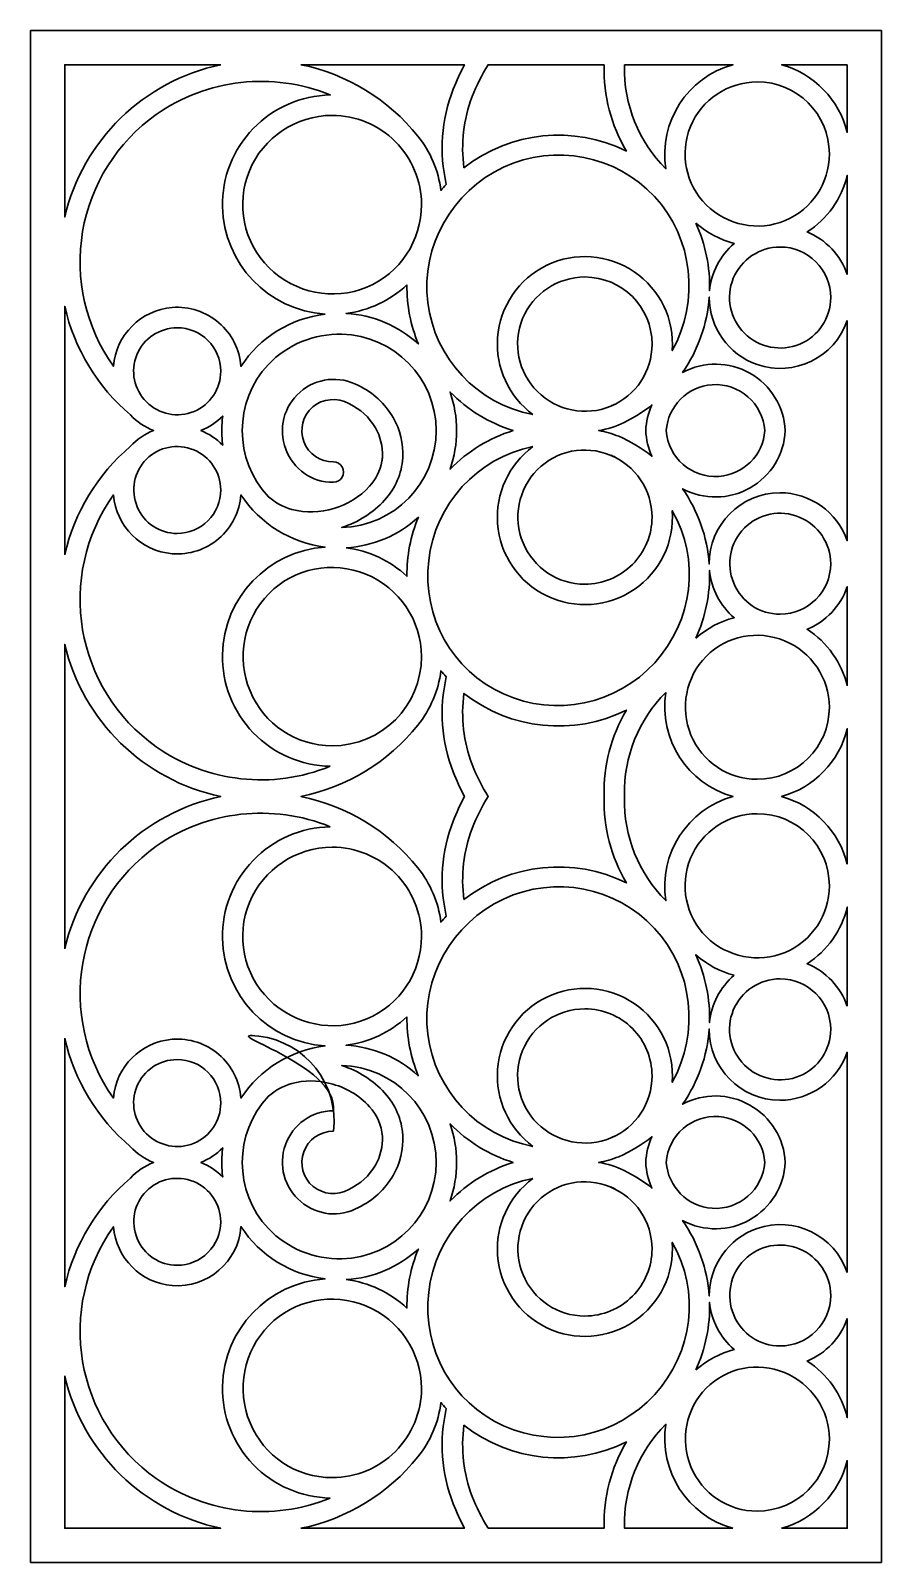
# Model space of a CAD drawing. Header units: centimetres. Extents: x 21.1 to 27, y -1.6 to 9.
import ezdxf

# ---------------------------------------------------------------- set-up
doc = ezdxf.new("R2010")
doc.units = ezdxf.units.CM
doc.header["$MEASUREMENT"] = 0
doc.layers.add('layer 1', color=7, linetype='Continuous')

msp = doc.modelspace()

# ---------------------------------------------------------------- linework, layer by layer
at = {"layer": 'layer 1', "color": 250, "lineweight": 30}
for points, knots in [([(21.13886, 9.00077), (21.13886, 9.00077), (26.99977, 9.00077), (26.99977, 9.00077), (26.99977, 9.00077), (26.99977, 9.00077), (26.99977, -1.55598), (26.99977, -1.55598), (26.99977, -1.55598), (26.99977, -1.55598), (21.13886, -1.55598), (21.13886, -1.55598), (21.13886, -1.55598), (21.13886, -1.55598), (21.13886, 9.00077), (21.13886, 9.00077)], [0, 0, 0, 0, 0.2, 0.2, 0.2, 0.2, 0.4, 0.4, 0.4, 0.4, 0.6, 0.6, 0.6, 0.6, 1, 1, 1, 1]), ([(22.44884, 8.766), (21.91698, 8.65404), (21.49801, 8.2453), (21.37363, 7.71621), (21.37363, 7.71621), (21.37363, 7.71621), (21.37363, 8.766), (21.37363, 8.766), (21.37363, 8.766), (21.37363, 8.766), (22.44885, 8.766), (22.44885, 8.766)], [0, 0, 0, 0, 0.25, 0.25, 0.25, 0.25, 0.5, 0.5, 0.5, 0.5, 1, 1, 1, 1]), ([(23.00035, 8.766), (23.00035, 8.766), (24.12761, 8.766), (24.12761, 8.766), (24.12761, 8.766), (24.0981, 8.71112), (24.07202, 8.65447), (24.04951, 8.59637), (24.04951, 8.59637), (23.96939, 8.3873), (23.95285, 8.15933), (24.00204, 7.9409), (24.00204, 7.9409), (23.98963, 7.92726), (23.9776, 7.91329), (23.96594, 7.899), (23.96594, 7.899), (23.94809, 8.03625), (23.89296, 8.16591), (23.80647, 8.27396), (23.80647, 8.27396), (23.60358, 8.52733), (23.31845, 8.70143), (23.00035, 8.766)], [0, 0, 0, 0, 0.14285714, 0.14285714, 0.14285714, 0.14285714, 0.28571429, 0.28571429, 0.28571429, 0.28571429, 0.42857143, 0.42857143, 0.42857143, 0.42857143, 0.57142857, 0.57142857, 0.57142857, 0.57142857, 0.71428571, 0.71428571, 0.71428571, 0.71428571, 1, 1, 1, 1]), ([(25.08936, 8.766), (25.08936, 8.766), (25.08922, 8.76068), (25.08922, 8.76068), (25.08922, 8.76068), (25.08444, 8.55339), (25.13786, 8.34901), (25.24351, 8.17059), (25.24351, 8.17059), (24.87926, 8.35114), (24.44409, 8.30655), (24.12435, 8.05548), (24.12435, 8.05548), (24.1017, 8.22102), (24.12119, 8.38968), (24.18095, 8.54572), (24.18095, 8.54572), (24.21062, 8.62226), (24.24712, 8.696), (24.29, 8.76599), (24.29, 8.76599), (24.29, 8.76599), (25.08936, 8.766), (25.08936, 8.766)], [0, 0, 0, 0, 0.14285714, 0.14285714, 0.14285714, 0.14285714, 0.28571429, 0.28571429, 0.28571429, 0.28571429, 0.42857143, 0.42857143, 0.42857143, 0.42857143, 0.57142857, 0.57142857, 0.57142857, 0.57142857, 0.71428571, 0.71428571, 0.71428571, 0.71428571, 1, 1, 1, 1]), ([(25.2303, 8.766), (25.2303, 8.766), (25.97706, 8.766), (25.97706, 8.766), (25.97706, 8.766), (25.66285, 8.67899), (25.46418, 8.37029), (25.5159, 8.04838), (25.5159, 8.04838), (25.32758, 8.23552), (25.22425, 8.49193), (25.23004, 8.75736), (25.23004, 8.75736), (25.23011, 8.76024), (25.23019, 8.76312), (25.2303, 8.766)], [0, 0, 0, 0, 0.2, 0.2, 0.2, 0.2, 0.4, 0.4, 0.4, 0.4, 0.6, 0.6, 0.6, 0.6, 1, 1, 1, 1]), ([(26.765, 8.766), (26.765, 8.766), (26.76501, 8.29874), (26.76501, 8.29874), (26.76501, 8.29874), (26.70963, 8.52478), (26.53696, 8.70333), (26.31283, 8.766), (26.31283, 8.766), (26.31283, 8.766), (26.76501, 8.766), (26.76501, 8.766)], [0, 0, 0, 0, 0.25, 0.25, 0.25, 0.25, 0.5, 0.5, 0.5, 0.5, 1, 1, 1, 1]), ([(23.16733, 7.04718), (22.93071, 7.01779), (22.71901, 6.88629), (22.58795, 6.6871), (22.58795, 6.6871), (22.57894, 6.80368), (22.52398, 6.9119), (22.43518, 6.98796), (22.43518, 6.98796), (22.34638, 7.06402), (22.23155, 7.10173), (22.11497, 7.09271), (22.11497, 7.09271), (21.89874, 7.07509), (21.72711, 6.90389), (21.70941, 6.68766), (21.70941, 6.68766), (21.51831, 6.95662), (21.44187, 7.29048), (21.49692, 7.61579), (21.49692, 7.61579), (21.55197, 7.9411), (21.73528, 8.23213), (22.00423, 8.42324), (22.00423, 8.42324), (22.35464, 8.66908), (22.80651, 8.71952), (23.20267, 8.5574), (23.20267, 8.5574), (23.00208, 8.55367), (22.8112, 8.4704), (22.672, 8.32592), (22.672, 8.32592), (22.53281, 8.18144), (22.45669, 7.98854), (22.46043, 7.78796), (22.46043, 7.78796), (22.46871, 7.39493), (22.7751, 7.07341), (23.16734, 7.04718)], [0, 0, 0, 0, 0.09090909, 0.09090909, 0.09090909, 0.09090909, 0.18181818, 0.18181818, 0.18181818, 0.18181818, 0.27272727, 0.27272727, 0.27272727, 0.27272727, 0.36363636, 0.36363636, 0.36363636, 0.36363636, 0.45454545, 0.45454545, 0.45454545, 0.45454545, 0.54545455, 0.54545455, 0.54545455, 0.54545455, 0.63636364, 0.63636364, 0.63636364, 0.63636364, 0.72727273, 0.72727273, 0.72727273, 0.72727273, 0.81818182, 0.81818182, 0.81818182, 0.81818182, 1, 1, 1, 1]), ([(26.64147, 8.15113), (26.64221, 7.95061), (26.52209, 7.76939), (26.33713, 7.69197), (26.33713, 7.69197), (26.15216, 7.61455), (25.93617, 7.65877), (25.79385, 7.80003), (25.79385, 7.80003), (25.65154, 7.94129), (25.60834, 8.15437), (25.68438, 8.33991), (25.68438, 8.33991), (25.76043, 8.52545), (25.94443, 8.64691), (26.14495, 8.64765), (26.14495, 8.64765), (26.419, 8.64782), (26.6413, 8.42518), (26.64147, 8.15113)], [0, 0, 0, 0, 0.16666667, 0.16666667, 0.16666667, 0.16666667, 0.33333333, 0.33333333, 0.33333333, 0.33333333, 0.5, 0.5, 0.5, 0.5, 0.66666667, 0.66666667, 0.66666667, 0.66666667, 1, 1, 1, 1]), ([(23.83138, 7.80156), (23.83231, 7.55315), (23.6835, 7.32865), (23.45435, 7.23274), (23.45435, 7.23274), (23.22521, 7.13683), (22.95763, 7.19161), (22.78133, 7.36661), (22.78133, 7.36661), (22.60503, 7.54161), (22.55151, 7.80558), (22.64572, 8.03543), (22.64572, 8.03543), (22.73993, 8.26528), (22.96787, 8.41574), (23.21628, 8.41666), (23.21628, 8.41666), (23.37931, 8.41677), (23.53571, 8.3521), (23.65106, 8.23689), (23.65106, 8.23689), (23.76642, 8.12168), (23.83128, 7.96459), (23.83138, 7.80156)], [0, 0, 0, 0, 0.14285714, 0.14285714, 0.14285714, 0.14285714, 0.28571429, 0.28571429, 0.28571429, 0.28571429, 0.42857143, 0.42857143, 0.42857143, 0.42857143, 0.57142857, 0.57142857, 0.57142857, 0.57142857, 0.71428571, 0.71428571, 0.71428571, 0.71428571, 1, 1, 1, 1]), ([(24.59888, 6.35479), (24.21546, 6.42815), (23.92302, 6.74028), (23.87477, 7.12766), (23.87477, 7.12766), (23.82651, 7.51504), (24.04344, 7.89396), (24.39715, 8.05913), (24.39715, 8.05913), (24.75086, 8.2243), (25.17071, 8.14267), (25.43676, 7.857), (25.43676, 7.857), (25.70281, 7.57133), (25.749, 7.13716), (25.55912, 6.79608), (25.55912, 6.79608), (25.5749, 7.01109), (25.47477, 7.21819), (25.29645, 7.33935), (25.29645, 7.33935), (25.11814, 7.46052), (24.88872, 7.47736), (24.69463, 7.38351), (24.69463, 7.38351), (24.50054, 7.28967), (24.37126, 7.09943), (24.35548, 6.88441), (24.35548, 6.88441), (24.34151, 6.67793), (24.43305, 6.47859), (24.5989, 6.35479)], [0, 0, 0, 0, 0.11111111, 0.11111111, 0.11111111, 0.11111111, 0.22222222, 0.22222222, 0.22222222, 0.22222222, 0.33333333, 0.33333333, 0.33333333, 0.33333333, 0.44444444, 0.44444444, 0.44444444, 0.44444444, 0.55555556, 0.55555556, 0.55555556, 0.55555556, 0.66666667, 0.66666667, 0.66666667, 0.66666667, 0.77777778, 0.77777778, 0.77777778, 0.77777778, 1, 1, 1, 1]), ([(26.76501, 7.32011), (26.71899, 7.45326), (26.61812, 7.5602), (26.48784, 7.61384), (26.48784, 7.61384), (26.62733, 7.70288), (26.7267, 7.84254), (26.76501, 8.00353), (26.76501, 8.00353), (26.76501, 8.00353), (26.76501, 7.32011), (26.76501, 7.32011)], [0, 0, 0, 0, 0.25, 0.25, 0.25, 0.25, 0.5, 0.5, 0.5, 0.5, 1, 1, 1, 1]), ([(25.72138, 7.67484), (25.79715, 7.60747), (25.88785, 7.55915), (25.98604, 7.53388), (25.98604, 7.53388), (25.88919, 7.45152), (25.82823, 7.33478), (25.81609, 7.20822), (25.81609, 7.20822), (25.82092, 7.36901), (25.78853, 7.52867), (25.72138, 7.67484)], [0, 0, 0, 0, 0.25, 0.25, 0.25, 0.25, 0.5, 0.5, 0.5, 0.5, 1, 1, 1, 1]), ([(26.6506, 7.16148), (26.65112, 7.02097), (26.56695, 6.89397), (26.43733, 6.83972), (26.43733, 6.83972), (26.30771, 6.78546), (26.15635, 6.81645), (26.05662, 6.91544), (26.05662, 6.91544), (25.95689, 7.01443), (25.92661, 7.16375), (25.9799, 7.29376), (25.9799, 7.29376), (26.03319, 7.42379), (26.16213, 7.5089), (26.30265, 7.50942), (26.30265, 7.50942), (26.39487, 7.50948), (26.48334, 7.4729), (26.5486, 7.40773), (26.5486, 7.40773), (26.61385, 7.34256), (26.65054, 7.2537), (26.6506, 7.16147)], [0, 0, 0, 0, 0.14285714, 0.14285714, 0.14285714, 0.14285714, 0.28571429, 0.28571429, 0.28571429, 0.28571429, 0.42857143, 0.42857143, 0.42857143, 0.42857143, 0.57142857, 0.57142857, 0.57142857, 0.57142857, 0.71428571, 0.71428571, 0.71428571, 0.71428571, 1, 1, 1, 1]), ([(25.41988, 6.84026), (25.42057, 6.65345), (25.30867, 6.48462), (25.13634, 6.41249), (25.13634, 6.41249), (24.96402, 6.34036), (24.7628, 6.38156), (24.63021, 6.51316), (24.63021, 6.51316), (24.49763, 6.64477), (24.45738, 6.84328), (24.52823, 7.01613), (24.52823, 7.01613), (24.59908, 7.18898), (24.77049, 7.30214), (24.9573, 7.30283), (24.9573, 7.30283), (25.21261, 7.30299), (25.41972, 7.09557), (25.41988, 6.84026)], [0, 0, 0, 0, 0.16666667, 0.16666667, 0.16666667, 0.16666667, 0.33333333, 0.33333333, 0.33333333, 0.33333333, 0.5, 0.5, 0.5, 0.5, 0.66666667, 0.66666667, 0.66666667, 0.66666667, 1, 1, 1, 1]), ([(23.73102, 7.24791), (23.72991, 7.10864), (23.75669, 6.97062), (23.80982, 6.84188), (23.80982, 6.84188), (23.6728, 6.9668), (23.49716, 7.04086), (23.31206, 7.05168), (23.31206, 7.05168), (23.46882, 7.07172), (23.61528, 7.1403), (23.73102, 7.24791)], [0, 0, 0, 0, 0.25, 0.25, 0.25, 0.25, 0.5, 0.5, 0.5, 0.5, 1, 1, 1, 1]), ([(21.37363, 5.38854), (21.37363, 5.38854), (21.37363, 7.09986), (21.37363, 7.09986), (21.37363, 7.09986), (21.44015, 6.80834), (21.59902, 6.54629), (21.82678, 6.35257), (21.82678, 6.35257), (21.87105, 6.30521), (21.92518, 6.26822), (21.98538, 6.2442), (21.98538, 6.2442), (21.92518, 6.22017), (21.87104, 6.18318), (21.82678, 6.13582), (21.82678, 6.13582), (21.59904, 5.94208), (21.44011, 5.68006), (21.37363, 5.38854)], [0, 0, 0, 0, 0.16666667, 0.16666667, 0.16666667, 0.16666667, 0.33333333, 0.33333333, 0.33333333, 0.33333333, 0.5, 0.5, 0.5, 0.5, 0.66666667, 0.66666667, 0.66666667, 0.66666667, 1, 1, 1, 1]), ([(26.76501, 7.00284), (26.67761, 6.7476), (26.39926, 6.61173), (26.14402, 6.69912), (26.14402, 6.69912), (25.94639, 6.76835), (25.81401, 6.95514), (25.81385, 7.16455), (25.81385, 7.16455), (25.80041, 6.97812), (25.73705, 6.79866), (25.6305, 6.6451), (25.6305, 6.6451), (25.77572, 6.72289), (25.95065, 6.72095), (26.09412, 6.63998), (26.09412, 6.63998), (26.23759, 6.559), (26.32972, 6.40873), (26.33818, 6.24421), (26.33818, 6.24421), (26.33025, 6.07965), (26.23866, 5.9306), (26.09544, 5.84917), (26.09544, 5.84917), (25.95223, 5.76773), (25.77597, 5.76596), (25.6305, 5.84329), (25.6305, 5.84329), (25.73706, 5.68974), (25.80039, 5.51027), (25.81385, 5.32386), (25.81385, 5.32386), (25.81199, 5.59364), (26.0298, 5.81385), (26.29957, 5.81572), (26.29957, 5.81572), (26.50898, 5.81569), (26.69564, 5.68314), (26.76501, 5.48556), (26.76501, 5.48556), (26.76501, 5.48556), (26.76501, 7.00284), (26.76501, 7.00284)], [0, 0, 0, 0, 0.08333333, 0.08333333, 0.08333333, 0.08333333, 0.16666667, 0.16666667, 0.16666667, 0.16666667, 0.25, 0.25, 0.25, 0.25, 0.33333333, 0.33333333, 0.33333333, 0.33333333, 0.41666667, 0.41666667, 0.41666667, 0.41666667, 0.5, 0.5, 0.5, 0.5, 0.58333333, 0.58333333, 0.58333333, 0.58333333, 0.66666667, 0.66666667, 0.66666667, 0.66666667, 0.75, 0.75, 0.75, 0.75, 0.83333333, 0.83333333, 0.83333333, 0.83333333, 1, 1, 1, 1]), ([(22.44839, 6.65342), (22.44884, 6.53238), (22.37633, 6.42299), (22.26468, 6.37625), (22.26468, 6.37625), (22.15303, 6.32952), (22.02264, 6.35621), (21.93674, 6.44147), (21.93674, 6.44147), (21.85083, 6.52675), (21.82474, 6.65537), (21.87065, 6.76737), (21.87065, 6.76737), (21.91655, 6.87937), (22.02762, 6.95269), (22.14866, 6.95314), (22.14866, 6.95314), (22.3141, 6.95324), (22.44829, 6.81884), (22.44839, 6.65341)], [0, 0, 0, 0, 0.16666667, 0.16666667, 0.16666667, 0.16666667, 0.33333333, 0.33333333, 0.33333333, 0.33333333, 0.5, 0.5, 0.5, 0.5, 0.66666667, 0.66666667, 0.66666667, 0.66666667, 1, 1, 1, 1]), ([(23.33534, 6.42792), (23.41006, 6.39261), (23.47234, 6.33543), (23.5139, 6.264), (23.5139, 6.264), (23.54864, 6.20359), (23.5655, 6.13453), (23.56253, 6.06492), (23.56253, 6.06492), (23.5617, 6.05435), (23.56038, 6.04381), (23.55857, 6.03336), (23.55857, 6.03336), (23.54743, 5.96884), (23.51797, 5.90885), (23.47375, 5.86056), (23.47375, 5.86056), (23.33766, 5.71333), (23.13187, 5.6521), (22.93738, 5.70074), (22.93738, 5.70074), (22.87809, 5.7173), (22.8233, 5.74703), (22.77709, 5.78769), (22.77709, 5.78769), (22.53671, 6.04423), (22.53695, 6.44376), (22.77701, 6.7006), (22.77701, 6.7006), (22.90865, 6.83808), (23.09252, 6.91341), (23.28279, 6.90793), (23.28279, 6.90793), (23.64363, 6.90036), (23.93233, 6.60512), (23.9328, 6.2442), (23.9328, 6.2442), (23.9327, 5.88254), (23.64409, 5.58658), (23.28258, 5.57642), (23.28258, 5.57642), (23.39582, 5.61256), (23.49755, 5.67773), (23.5777, 5.7655), (23.5777, 5.7655), (23.65106, 5.84564), (23.69524, 5.94809), (23.70315, 6.05644), (23.70315, 6.05644), (23.70777, 6.15368), (23.68443, 6.25016), (23.63584, 6.33451), (23.63584, 6.33451), (23.58037, 6.42999), (23.49748, 6.50652), (23.39786, 6.55417), (23.39786, 6.55417), (23.26745, 6.62527), (23.10655, 6.60762), (22.99465, 6.50994), (22.99465, 6.50994), (22.88275, 6.41226), (22.84352, 6.25522), (22.89634, 6.1164), (22.89634, 6.1164), (22.94917, 5.97757), (23.07608, 5.88633), (23.22461, 5.88775), (23.22461, 5.88775), (23.24977, 5.88775), (23.27303, 5.90117), (23.28561, 5.92296), (23.28561, 5.92296), (23.29819, 5.94475), (23.2982, 5.9716), (23.28561, 5.99339), (23.28561, 5.99339), (23.27304, 6.01519), (23.24979, 6.02861), (23.22463, 6.02861), (23.22463, 6.02861), (23.13428, 6.02781), (23.05303, 6.08348), (23.02116, 6.16802), (23.02116, 6.16802), (22.9893, 6.25257), (23.01359, 6.34802), (23.082, 6.40705), (23.082, 6.40705), (23.1504, 6.46607), (23.25171, 6.47424), (23.33068, 6.43034), (23.33068, 6.43034), (23.3322, 6.42948), (23.33376, 6.42867), (23.33535, 6.42792)], [0, 0, 0, 0, 0.04, 0.04, 0.04, 0.04, 0.08, 0.08, 0.08, 0.08, 0.12, 0.12, 0.12, 0.12, 0.16, 0.16, 0.16, 0.16, 0.2, 0.2, 0.2, 0.2, 0.24, 0.24, 0.24, 0.24, 0.28, 0.28, 0.28, 0.28, 0.32, 0.32, 0.32, 0.32, 0.36, 0.36, 0.36, 0.36, 0.4, 0.4, 0.4, 0.4, 0.44, 0.44, 0.44, 0.44, 0.48, 0.48, 0.48, 0.48, 0.52, 0.52, 0.52, 0.52, 0.56, 0.56, 0.56, 0.56, 0.6, 0.6, 0.6, 0.6, 0.64, 0.64, 0.64, 0.64, 0.68, 0.68, 0.68, 0.68, 0.72, 0.72, 0.72, 0.72, 0.76, 0.76, 0.76, 0.76, 0.8, 0.8, 0.8, 0.8, 0.84, 0.84, 0.84, 0.84, 0.88, 0.88, 0.88, 0.88, 0.92, 0.92, 0.92, 0.92, 1, 1, 1, 1]), ([(26.19707, 6.2442), (26.18371, 6.43201), (26.02106, 6.57346), (25.83325, 6.5601), (25.83325, 6.5601), (25.66418, 6.54742), (25.52987, 6.41327), (25.51735, 6.2442), (25.51735, 6.2442), (25.53071, 6.05639), (25.69336, 5.91493), (25.88117, 5.92829), (25.88117, 5.92829), (26.05023, 5.94097), (26.18455, 6.07512), (26.19707, 6.2442)], [0, 0, 0, 0, 0.2, 0.2, 0.2, 0.2, 0.4, 0.4, 0.4, 0.4, 0.6, 0.6, 0.6, 0.6, 1, 1, 1, 1]), ([(24.07366, 6.24421), (24.07366, 6.15373), (24.05847, 6.06387), (24.02874, 5.97842), (24.02874, 5.97842), (24.14929, 6.10151), (24.29854, 6.19284), (24.46299, 6.2442), (24.46299, 6.2442), (24.29854, 6.29553), (24.14931, 6.38689), (24.02876, 6.50997), (24.02876, 6.50997), (24.05848, 6.42452), (24.07366, 6.33466), (24.07366, 6.24419)], [0, 0, 0, 0, 0.2, 0.2, 0.2, 0.2, 0.4, 0.4, 0.4, 0.4, 0.6, 0.6, 0.6, 0.6, 1, 1, 1, 1]), ([(22.45592, 6.2442), (22.45592, 6.27747), (22.45797, 6.31073), (22.46207, 6.34375), (22.46207, 6.34375), (22.41943, 6.30058), (22.3683, 6.26668), (22.31194, 6.2442), (22.31194, 6.2442), (22.3683, 6.22171), (22.41942, 6.18781), (22.46207, 6.14465), (22.46207, 6.14465), (22.45797, 6.17767), (22.45592, 6.21092), (22.45592, 6.2442)], [0, 0, 0, 0, 0.2, 0.2, 0.2, 0.2, 0.4, 0.4, 0.4, 0.4, 0.6, 0.6, 0.6, 0.6, 1, 1, 1, 1]), ([(25.37624, 6.2442), (25.37928, 6.18317), (25.3939, 6.12329), (25.41933, 6.06773), (25.41933, 6.06773), (25.34918, 6.12303), (25.27223, 6.16908), (25.19034, 6.20476), (25.19034, 6.20476), (25.14577, 6.22343), (25.09913, 6.23666), (25.0514, 6.2442), (25.0514, 6.2442), (25.11282, 6.25389), (25.17236, 6.27302), (25.22794, 6.30092), (25.22794, 6.30092), (25.29589, 6.33379), (25.36006, 6.37393), (25.41933, 6.42066), (25.41933, 6.42066), (25.3939, 6.3651), (25.37928, 6.30523), (25.37624, 6.24421)], [0, 0, 0, 0, 0.14285714, 0.14285714, 0.14285714, 0.14285714, 0.28571429, 0.28571429, 0.28571429, 0.28571429, 0.42857143, 0.42857143, 0.42857143, 0.42857143, 0.57142857, 0.57142857, 0.57142857, 0.57142857, 0.71428571, 0.71428571, 0.71428571, 0.71428571, 1, 1, 1, 1]), ([(22.44839, 5.83498), (22.44795, 5.95639), (22.37441, 6.06557), (22.26208, 6.11163), (22.26208, 6.11163), (22.14974, 6.15768), (22.02227, 6.13308), (21.93674, 6.04692), (21.93674, 6.04692), (21.8512, 5.96076), (21.82598, 5.83155), (21.87286, 5.71955), (21.87286, 5.71955), (21.91973, 5.60755), (22.02725, 5.53481), (22.14866, 5.53526), (22.14866, 5.53526), (22.22821, 5.53531), (22.30447, 5.56695), (22.36068, 5.62323), (22.36068, 5.62323), (22.41689, 5.67952), (22.44844, 5.75544), (22.44839, 5.83498)], [0, 0, 0, 0, 0.14285714, 0.14285714, 0.14285714, 0.14285714, 0.28571429, 0.28571429, 0.28571429, 0.28571429, 0.42857143, 0.42857143, 0.42857143, 0.42857143, 0.57142857, 0.57142857, 0.57142857, 0.57142857, 0.71428571, 0.71428571, 0.71428571, 0.71428571, 1, 1, 1, 1]), ([(24.59888, 6.1336), (24.21487, 6.05532), (23.92509, 5.73844), (23.88134, 5.34898), (23.88134, 5.34898), (23.8376, 4.95952), (24.04006, 4.59076), (24.39714, 4.42924), (24.39714, 4.42924), (24.75421, 4.26771), (25.1747, 4.35475), (25.43832, 4.64476), (25.43832, 4.64476), (25.70193, 4.93476), (25.75388, 5.35223), (25.55911, 5.69232), (25.55911, 5.69232), (25.57489, 5.47731), (25.47477, 5.27021), (25.29645, 5.14905), (25.29645, 5.14905), (25.11814, 5.02788), (24.88873, 5.01104), (24.69464, 5.10488), (24.69464, 5.10488), (24.50054, 5.19872), (24.37126, 5.38897), (24.35548, 5.60398), (24.35548, 5.60398), (24.34145, 5.81032), (24.43321, 6.00982), (24.59889, 6.13361)], [0, 0, 0, 0, 0.11111111, 0.11111111, 0.11111111, 0.11111111, 0.22222222, 0.22222222, 0.22222222, 0.22222222, 0.33333333, 0.33333333, 0.33333333, 0.33333333, 0.44444444, 0.44444444, 0.44444444, 0.44444444, 0.55555556, 0.55555556, 0.55555556, 0.55555556, 0.66666667, 0.66666667, 0.66666667, 0.66666667, 0.77777778, 0.77777778, 0.77777778, 0.77777778, 1, 1, 1, 1]), ([(25.41988, 5.64814), (25.41919, 5.83552), (25.3057, 6.00403), (25.13232, 6.07511), (25.13232, 6.07511), (24.95895, 6.14618), (24.76223, 6.10822), (24.63022, 5.97524), (24.63022, 5.97524), (24.4982, 5.84226), (24.45929, 5.64285), (24.53164, 5.46999), (24.53164, 5.46999), (24.60398, 5.29714), (24.76992, 5.18488), (24.9573, 5.18557), (24.9573, 5.18557), (25.08006, 5.18565), (25.19777, 5.23449), (25.28451, 5.32135), (25.28451, 5.32135), (25.37126, 5.40821), (25.41996, 5.52539), (25.41988, 5.64815)], [0, 0, 0, 0, 0.14285714, 0.14285714, 0.14285714, 0.14285714, 0.28571429, 0.28571429, 0.28571429, 0.28571429, 0.42857143, 0.42857143, 0.42857143, 0.42857143, 0.57142857, 0.57142857, 0.57142857, 0.57142857, 0.71428571, 0.71428571, 0.71428571, 0.71428571, 1, 1, 1, 1]), ([(23.20267, 3.931), (23.00233, 3.93447), (22.81158, 4.01739), (22.67238, 4.16151), (22.67238, 4.16151), (22.53318, 4.30563), (22.45695, 4.5001), (22.46043, 4.70044), (22.46043, 4.70044), (22.46828, 5.09302), (22.77558, 5.4146), (23.16734, 5.44122), (23.16734, 5.44122), (22.93085, 5.47052), (22.71899, 5.60226), (22.58795, 5.8013), (22.58795, 5.8013), (22.5791, 5.68486), (22.52435, 5.5767), (22.43575, 5.50063), (22.43575, 5.50063), (22.34716, 5.42455), (22.23141, 5.38683), (22.11497, 5.39568), (22.11497, 5.39568), (21.89896, 5.41309), (21.72729, 5.58476), (21.70941, 5.80073), (21.70941, 5.80073), (21.31167, 5.23945), (21.44295, 4.46291), (22.00423, 4.06516), (22.00423, 4.06516), (22.35498, 3.81928), (22.8063, 3.76861), (23.20267, 3.931)], [0, 0, 0, 0, 0.1, 0.1, 0.1, 0.1, 0.2, 0.2, 0.2, 0.2, 0.3, 0.3, 0.3, 0.3, 0.4, 0.4, 0.4, 0.4, 0.5, 0.5, 0.5, 0.5, 0.6, 0.6, 0.6, 0.6, 0.7, 0.7, 0.7, 0.7, 0.8, 0.8, 0.8, 0.8, 1, 1, 1, 1]), ([(26.6506, 5.32692), (26.65009, 5.46786), (26.56472, 5.59462), (26.43431, 5.64808), (26.43431, 5.64808), (26.3039, 5.70154), (26.15593, 5.67299), (26.05663, 5.57296), (26.05663, 5.57296), (25.95732, 5.47294), (25.92805, 5.32294), (25.98247, 5.19292), (25.98247, 5.19292), (26.03688, 5.0629), (26.1617, 4.97846), (26.30265, 4.97898), (26.30265, 4.97898), (26.49494, 4.9791), (26.65072, 5.13464), (26.6506, 5.32693)], [0, 0, 0, 0, 0.16666667, 0.16666667, 0.16666667, 0.16666667, 0.33333333, 0.33333333, 0.33333333, 0.33333333, 0.5, 0.5, 0.5, 0.5, 0.66666667, 0.66666667, 0.66666667, 0.66666667, 1, 1, 1, 1]), ([(23.31204, 5.43672), (23.46873, 5.41671), (23.6153, 5.34805), (23.731, 5.2405), (23.731, 5.2405), (23.7299, 5.37973), (23.75671, 5.51782), (23.80982, 5.64652), (23.80982, 5.64652), (23.67287, 5.52164), (23.49707, 5.44756), (23.31205, 5.43671)], [0, 0, 0, 0, 0.25, 0.25, 0.25, 0.25, 0.5, 0.5, 0.5, 0.5, 1, 1, 1, 1]), ([(23.83138, 4.68684), (23.83047, 4.936), (23.67955, 5.16008), (23.44901, 5.25459), (23.44901, 5.25459), (23.21846, 5.3491), (22.95688, 5.29862), (22.78133, 5.12179), (22.78133, 5.12179), (22.60579, 4.94495), (22.55406, 4.67979), (22.65025, 4.44994), (22.65025, 4.44994), (22.74644, 4.22009), (22.96711, 4.07082), (23.21628, 4.07173), (23.21628, 4.07173), (23.55621, 4.07195), (23.8316, 4.34691), (23.83138, 4.68684)], [0, 0, 0, 0, 0.16666667, 0.16666667, 0.16666667, 0.16666667, 0.33333333, 0.33333333, 0.33333333, 0.33333333, 0.5, 0.5, 0.5, 0.5, 0.66666667, 0.66666667, 0.66666667, 0.66666667, 1, 1, 1, 1]), ([(25.7214, 4.81357), (25.79713, 4.88092), (25.88789, 4.92926), (25.98605, 4.95453), (25.98605, 4.95453), (25.88922, 5.03681), (25.82825, 5.15368), (25.81609, 5.28016), (25.81609, 5.28016), (25.82093, 5.11943), (25.78849, 4.95969), (25.72138, 4.81356)], [0, 0, 0, 0, 0.25, 0.25, 0.25, 0.25, 0.5, 0.5, 0.5, 0.5, 1, 1, 1, 1]), ([(26.765, 4.48488), (26.765, 4.48488), (26.76501, 5.16829), (26.76501, 5.16829), (26.76501, 5.16829), (26.71905, 5.0352), (26.61803, 4.92819), (26.48784, 4.87456), (26.48784, 4.87456), (26.62727, 4.78559), (26.72668, 4.64576), (26.76501, 4.48487)], [0, 0, 0, 0, 0.25, 0.25, 0.25, 0.25, 0.5, 0.5, 0.5, 0.5, 1, 1, 1, 1]), ([(26.64147, 4.33727), (26.64073, 4.5384), (26.51891, 4.71928), (26.33281, 4.79557), (26.33281, 4.79557), (26.14671, 4.87186), (25.93555, 4.8311), (25.79385, 4.68836), (25.79385, 4.68836), (25.65215, 4.54562), (25.61039, 4.33157), (25.68804, 4.14604), (25.68804, 4.14604), (25.76569, 3.9605), (25.94382, 3.84001), (26.14495, 3.84075), (26.14495, 3.84075), (26.41934, 3.84092), (26.64164, 4.06287), (26.64147, 4.33727)], [0, 0, 0, 0, 0.16666667, 0.16666667, 0.16666667, 0.16666667, 0.33333333, 0.33333333, 0.33333333, 0.33333333, 0.5, 0.5, 0.5, 0.5, 0.66666667, 0.66666667, 0.66666667, 0.66666667, 1, 1, 1, 1]), ([(21.37363, 2.6726), (21.37363, 2.6726), (21.37363, 4.77218), (21.37363, 4.77218), (21.37363, 4.77218), (21.49829, 4.24315), (21.91693, 3.83408), (22.44884, 3.72239), (22.44884, 3.72239), (21.91698, 3.61043), (21.49801, 3.20169), (21.37363, 2.6726)], [0, 0, 0, 0, 0.25, 0.25, 0.25, 0.25, 0.5, 0.5, 0.5, 0.5, 1, 1, 1, 1]), ([(23.80646, 3.23033), (23.60359, 3.48371), (23.31847, 3.65782), (23.00037, 3.72239), (23.00037, 3.72239), (23.31846, 3.78702), (23.60364, 3.96105), (23.80646, 4.21446), (23.80646, 4.21446), (23.89295, 4.32251), (23.94811, 4.45215), (23.96594, 4.5894), (23.96594, 4.5894), (23.9776, 4.57512), (23.98963, 4.56115), (24.00204, 4.5475), (24.00204, 4.5475), (23.95287, 4.32906), (23.96936, 4.10108), (24.04952, 3.89202), (24.04952, 3.89202), (24.07203, 3.83391), (24.09811, 3.77726), (24.12763, 3.72238), (24.12763, 3.72238), (24.0981, 3.66752), (24.07201, 3.61088), (24.04952, 3.55278), (24.04952, 3.55278), (23.96939, 3.3437), (23.95285, 3.11572), (24.00204, 2.89728), (24.00204, 2.89728), (23.98963, 2.88365), (23.9776, 2.86968), (23.96594, 2.8554), (23.96594, 2.8554), (23.9481, 2.99264), (23.89297, 3.12229), (23.80646, 3.23032)], [0, 0, 0, 0, 0.09090909, 0.09090909, 0.09090909, 0.09090909, 0.18181818, 0.18181818, 0.18181818, 0.18181818, 0.27272727, 0.27272727, 0.27272727, 0.27272727, 0.36363636, 0.36363636, 0.36363636, 0.36363636, 0.45454545, 0.45454545, 0.45454545, 0.45454545, 0.54545455, 0.54545455, 0.54545455, 0.54545455, 0.63636364, 0.63636364, 0.63636364, 0.63636364, 0.72727273, 0.72727273, 0.72727273, 0.72727273, 0.81818182, 0.81818182, 0.81818182, 0.81818182, 1, 1, 1, 1]), ([(25.51589, 4.44002), (25.32751, 4.25273), (25.22418, 3.99661), (25.23003, 3.73104), (25.23003, 3.73104), (25.23003, 3.73104), (25.2303, 3.72239), (25.2303, 3.72239), (25.2303, 3.72239), (25.23019, 3.71951), (25.23011, 3.71662), (25.23004, 3.71374), (25.23004, 3.71374), (25.22425, 3.44816), (25.32748, 3.192), (25.5159, 3.00477), (25.5159, 3.00477), (25.46424, 3.32632), (25.6632, 3.63547), (25.97706, 3.72239), (25.97706, 3.72239), (25.66311, 3.80899), (25.46456, 4.11843), (25.5159, 4.44003)], [0, 0, 0, 0, 0.14285714, 0.14285714, 0.14285714, 0.14285714, 0.28571429, 0.28571429, 0.28571429, 0.28571429, 0.42857143, 0.42857143, 0.42857143, 0.42857143, 0.57142857, 0.57142857, 0.57142857, 0.57142857, 0.71428571, 0.71428571, 0.71428571, 0.71428571, 1, 1, 1, 1]), ([(24.12435, 3.01186), (24.1017, 3.17742), (24.12119, 3.34608), (24.18095, 3.50213), (24.18095, 3.50213), (24.21063, 3.57867), (24.24713, 3.6524), (24.29001, 3.7224), (24.29001, 3.7224), (24.24712, 3.7924), (24.21062, 3.86614), (24.18094, 3.94269), (24.18094, 3.94269), (24.12117, 4.09872), (24.10171, 4.26738), (24.12435, 4.43293), (24.12435, 4.43293), (24.44421, 4.182), (24.87936, 4.13707), (25.24352, 4.31781), (25.24352, 4.31781), (25.13788, 4.13937), (25.08442, 3.93499), (25.08922, 3.72768), (25.08922, 3.72768), (25.08922, 3.72768), (25.08929, 3.72494), (25.08929, 3.72494), (25.08929, 3.72494), (25.08929, 3.72494), (25.08936, 3.72238), (25.08936, 3.72238), (25.08936, 3.72238), (25.08936, 3.72238), (25.08922, 3.71709), (25.08922, 3.71709), (25.08922, 3.71709), (25.08444, 3.50979), (25.13786, 3.3054), (25.24351, 3.12699), (25.24351, 3.12699), (24.87926, 3.30753), (24.44407, 3.26294), (24.12433, 3.01185)], [0, 0, 0, 0, 0.08333333, 0.08333333, 0.08333333, 0.08333333, 0.16666667, 0.16666667, 0.16666667, 0.16666667, 0.25, 0.25, 0.25, 0.25, 0.33333333, 0.33333333, 0.33333333, 0.33333333, 0.41666667, 0.41666667, 0.41666667, 0.41666667, 0.5, 0.5, 0.5, 0.5, 0.58333333, 0.58333333, 0.58333333, 0.58333333, 0.66666667, 0.66666667, 0.66666667, 0.66666667, 0.75, 0.75, 0.75, 0.75, 0.83333333, 0.83333333, 0.83333333, 0.83333333, 1, 1, 1, 1]), ([(26.765, 3.25513), (26.765, 3.25513), (26.76501, 4.18966), (26.76501, 4.18966), (26.76501, 4.18966), (26.70976, 3.96376), (26.53676, 3.78511), (26.31283, 3.72239), (26.31283, 3.72239), (26.53679, 3.65977), (26.70967, 3.481), (26.765, 3.25512)], [0, 0, 0, 0, 0.25, 0.25, 0.25, 0.25, 0.5, 0.5, 0.5, 0.5, 1, 1, 1, 1]), ([(23.20267, 3.51379), (23.00208, 3.51006), (22.8112, 3.42679), (22.672, 3.28231), (22.672, 3.28231), (22.53281, 3.13784), (22.45669, 2.94494), (22.46043, 2.74435), (22.46043, 2.74435), (22.46871, 2.35132), (22.7751, 2.0298), (23.16734, 2.00357), (23.16734, 2.00357), (22.93072, 1.97418), (22.71901, 1.84268), (22.58796, 1.6435), (22.58796, 1.6435), (22.57894, 1.76007), (22.52399, 1.8683), (22.43518, 1.94436), (22.43518, 1.94436), (22.34637, 2.02041), (22.23154, 2.05812), (22.11497, 2.04911), (22.11497, 2.04911), (21.89873, 2.03148), (21.7271, 1.86027), (21.70941, 1.64405), (21.70941, 1.64405), (21.31145, 2.20412), (21.44416, 2.98167), (22.00423, 3.37964), (22.00423, 3.37964), (22.35465, 3.62547), (22.80652, 3.67591), (23.20268, 3.51379)], [0, 0, 0, 0, 0.1, 0.1, 0.1, 0.1, 0.2, 0.2, 0.2, 0.2, 0.3, 0.3, 0.3, 0.3, 0.4, 0.4, 0.4, 0.4, 0.5, 0.5, 0.5, 0.5, 0.6, 0.6, 0.6, 0.6, 0.7, 0.7, 0.7, 0.7, 0.8, 0.8, 0.8, 0.8, 1, 1, 1, 1]), ([(26.64147, 3.10752), (26.64221, 2.907), (26.52209, 2.72578), (26.33713, 2.64836), (26.33713, 2.64836), (26.15216, 2.57094), (25.93617, 2.61517), (25.79385, 2.75642), (25.79385, 2.75642), (25.65154, 2.89768), (25.60834, 3.11076), (25.68438, 3.2963), (25.68438, 3.2963), (25.76043, 3.48184), (25.94443, 3.6033), (26.14495, 3.60404), (26.14495, 3.60404), (26.419, 3.60421), (26.6413, 3.38157), (26.64147, 3.10752)], [0, 0, 0, 0, 0.16666667, 0.16666667, 0.16666667, 0.16666667, 0.33333333, 0.33333333, 0.33333333, 0.33333333, 0.5, 0.5, 0.5, 0.5, 0.66666667, 0.66666667, 0.66666667, 0.66666667, 1, 1, 1, 1]), ([(23.83138, 2.75795), (23.83231, 2.50954), (23.6835, 2.28505), (23.45435, 2.18913), (23.45435, 2.18913), (23.22521, 2.09322), (22.95763, 2.14801), (22.78133, 2.323), (22.78133, 2.323), (22.60503, 2.498), (22.5515, 2.76197), (22.64572, 2.99182), (22.64572, 2.99182), (22.73993, 3.22167), (22.96787, 3.37214), (23.21628, 3.37306), (23.21628, 3.37306), (23.37931, 3.37316), (23.53571, 3.3085), (23.65106, 3.19329), (23.65106, 3.19329), (23.76642, 3.07808), (23.83128, 2.92098), (23.83138, 2.75795)], [0, 0, 0, 0, 0.14285714, 0.14285714, 0.14285714, 0.14285714, 0.28571429, 0.28571429, 0.28571429, 0.28571429, 0.42857143, 0.42857143, 0.42857143, 0.42857143, 0.57142857, 0.57142857, 0.57142857, 0.57142857, 0.71428571, 0.71428571, 0.71428571, 0.71428571, 1, 1, 1, 1]), ([(24.59888, 1.31118), (24.21545, 1.38454), (23.92301, 1.69667), (23.87475, 2.08406), (23.87475, 2.08406), (23.8265, 2.47144), (24.04342, 2.85037), (24.39714, 3.01555), (24.39714, 3.01555), (24.75085, 3.18073), (25.17072, 3.0991), (25.43677, 2.81342), (25.43677, 2.81342), (25.70283, 2.52773), (25.74901, 2.09355), (25.55911, 1.75247), (25.55911, 1.75247), (25.57489, 1.96748), (25.47477, 2.17458), (25.29645, 2.29574), (25.29645, 2.29574), (25.11814, 2.41691), (24.88872, 2.43375), (24.69463, 2.33991), (24.69463, 2.33991), (24.50054, 2.24606), (24.37126, 2.05582), (24.35548, 1.84081), (24.35548, 1.84081), (24.34151, 1.63432), (24.43305, 1.43498), (24.59889, 1.31118)], [0, 0, 0, 0, 0.11111111, 0.11111111, 0.11111111, 0.11111111, 0.22222222, 0.22222222, 0.22222222, 0.22222222, 0.33333333, 0.33333333, 0.33333333, 0.33333333, 0.44444444, 0.44444444, 0.44444444, 0.44444444, 0.55555556, 0.55555556, 0.55555556, 0.55555556, 0.66666667, 0.66666667, 0.66666667, 0.66666667, 0.77777778, 0.77777778, 0.77777778, 0.77777778, 1, 1, 1, 1]), ([(26.76501, 2.27649), (26.71898, 2.40965), (26.61812, 2.51659), (26.48785, 2.57023), (26.48785, 2.57023), (26.62733, 2.65927), (26.7267, 2.79892), (26.765, 2.95991), (26.765, 2.95991), (26.765, 2.95991), (26.76501, 2.27649), (26.76501, 2.27649)], [0, 0, 0, 0, 0.25, 0.25, 0.25, 0.25, 0.5, 0.5, 0.5, 0.5, 1, 1, 1, 1]), ([(25.98604, 2.49027), (25.88919, 2.40792), (25.82823, 2.29117), (25.81609, 2.16463), (25.81609, 2.16463), (25.82092, 2.32541), (25.78852, 2.48507), (25.72137, 2.63124), (25.72137, 2.63124), (25.79715, 2.56386), (25.88785, 2.51554), (25.98605, 2.49026)], [0, 0, 0, 0, 0.25, 0.25, 0.25, 0.25, 0.5, 0.5, 0.5, 0.5, 1, 1, 1, 1]), ([(26.6506, 2.11787), (26.65112, 1.97735), (26.56695, 1.85036), (26.43733, 1.79611), (26.43733, 1.79611), (26.30771, 1.74185), (26.15635, 1.77284), (26.05662, 1.87182), (26.05662, 1.87182), (25.95689, 1.97081), (25.92661, 2.12013), (25.9799, 2.25015), (25.9799, 2.25015), (26.03319, 2.38017), (26.16214, 2.46529), (26.30265, 2.46581), (26.30265, 2.46581), (26.4947, 2.46593), (26.65048, 2.30991), (26.6506, 2.11786)], [0, 0, 0, 0, 0.16666667, 0.16666667, 0.16666667, 0.16666667, 0.33333333, 0.33333333, 0.33333333, 0.33333333, 0.5, 0.5, 0.5, 0.5, 0.66666667, 0.66666667, 0.66666667, 0.66666667, 1, 1, 1, 1]), ([(25.41988, 1.79665), (25.42057, 1.60984), (25.30867, 1.44101), (25.13634, 1.36888), (25.13634, 1.36888), (24.96402, 1.29675), (24.7628, 1.33795), (24.63021, 1.46956), (24.63021, 1.46956), (24.49763, 1.60116), (24.45738, 1.79967), (24.52823, 1.97252), (24.52823, 1.97252), (24.59908, 2.14537), (24.77049, 2.25853), (24.9573, 2.25922), (24.9573, 2.25922), (25.0799, 2.2593), (25.19752, 2.21067), (25.28427, 2.12403), (25.28427, 2.12403), (25.37102, 2.03739), (25.4198, 1.91925), (25.41988, 1.79665)], [0, 0, 0, 0, 0.14285714, 0.14285714, 0.14285714, 0.14285714, 0.28571429, 0.28571429, 0.28571429, 0.28571429, 0.42857143, 0.42857143, 0.42857143, 0.42857143, 0.57142857, 0.57142857, 0.57142857, 0.57142857, 0.71428571, 0.71428571, 0.71428571, 0.71428571, 1, 1, 1, 1]), ([(23.73102, 2.2043), (23.72992, 2.06503), (23.75669, 1.92701), (23.80981, 1.79827), (23.80981, 1.79827), (23.6728, 1.92319), (23.49716, 1.99725), (23.31205, 2.00807), (23.31205, 2.00807), (23.46881, 2.02811), (23.61528, 2.09668), (23.73101, 2.20429)], [0, 0, 0, 0, 0.25, 0.25, 0.25, 0.25, 0.5, 0.5, 0.5, 0.5, 1, 1, 1, 1]), ([(26.76501, 0.44195), (26.67718, 0.6974), (26.39948, 0.8335), (26.14402, 0.74567), (26.14402, 0.74567), (25.94626, 0.67625), (25.81389, 0.48983), (25.81385, 0.28024), (25.81385, 0.28024), (25.80038, 0.46672), (25.73709, 0.64607), (25.6305, 0.79968), (25.6305, 0.79968), (25.77626, 0.7222), (25.95153, 0.72468), (26.09503, 0.80627), (26.09503, 0.80627), (26.23853, 0.88786), (26.33023, 1.0357), (26.33818, 1.20058), (26.33818, 1.20058), (26.32972, 1.36544), (26.23748, 1.5145), (26.09372, 1.59565), (26.09372, 1.59565), (25.94996, 1.67679), (25.77601, 1.67944), (25.6305, 1.6015), (25.6305, 1.6015), (25.73709, 1.75511), (25.80041, 1.93446), (25.81385, 2.12095), (25.81385, 2.12095), (25.81233, 1.85082), (26.02945, 1.6306), (26.29957, 1.62906), (26.29957, 1.62906), (26.50917, 1.62923), (26.69571, 1.76143), (26.76501, 1.95923), (26.76501, 1.95923), (26.76501, 1.95923), (26.76501, 0.44195), (26.76501, 0.44195)], [0, 0, 0, 0, 0.08333333, 0.08333333, 0.08333333, 0.08333333, 0.16666667, 0.16666667, 0.16666667, 0.16666667, 0.25, 0.25, 0.25, 0.25, 0.33333333, 0.33333333, 0.33333333, 0.33333333, 0.41666667, 0.41666667, 0.41666667, 0.41666667, 0.5, 0.5, 0.5, 0.5, 0.58333333, 0.58333333, 0.58333333, 0.58333333, 0.66666667, 0.66666667, 0.66666667, 0.66666667, 0.75, 0.75, 0.75, 0.75, 0.83333333, 0.83333333, 0.83333333, 0.83333333, 1, 1, 1, 1]), ([(21.37362, 2.05626), (21.44015, 1.76474), (21.59901, 1.50268), (21.82678, 1.30896), (21.82678, 1.30896), (21.87105, 1.26161), (21.92518, 1.22461), (21.98539, 1.20058), (21.98539, 1.20058), (21.92518, 1.17657), (21.87104, 1.13958), (21.82678, 1.09222), (21.82678, 1.09222), (21.59904, 0.89847), (21.44011, 0.63645), (21.37363, 0.34492), (21.37363, 0.34492), (21.37363, 0.34492), (21.37363, 2.05625), (21.37363, 2.05625)], [0, 0, 0, 0, 0.16666667, 0.16666667, 0.16666667, 0.16666667, 0.33333333, 0.33333333, 0.33333333, 0.33333333, 0.5, 0.5, 0.5, 0.5, 0.66666667, 0.66666667, 0.66666667, 0.66666667, 1, 1, 1, 1]), ([(23.33068, 1.01444), (23.2525, 0.96915), (23.15437, 0.97746), (23.08492, 1.03526), (23.08492, 1.03526), (23.01548, 1.09306), (22.98949, 1.18806), (23.01985, 1.27316), (23.01985, 1.27316), (23.0502, 1.35826), (23.13428, 1.41537), (23.22463, 1.41617), (23.22463, 1.41617), (23.26352, 1.73866), (23.03364, 2.03163), (22.71114, 2.07056), (22.71114, 2.07056), (22.38866, 2.10948), (23.26358, 1.87952), (23.22463, 1.55703), (23.22463, 1.55703), (23.0761, 1.55562), (22.94417, 1.46185), (22.894, 1.32204), (22.894, 1.32204), (22.84383, 1.18223), (22.88605, 1.02597), (22.9998, 0.93044), (22.9998, 0.93044), (23.11354, 0.83492), (23.26883, 0.81705), (23.39786, 0.89062), (23.39786, 0.89062), (23.49747, 0.93828), (23.58038, 1.01479), (23.63584, 1.11027), (23.63584, 1.11027), (23.68442, 1.19464), (23.70778, 1.29112), (23.70315, 1.38836), (23.70315, 1.38836), (23.69523, 1.4967), (23.65107, 1.59916), (23.5777, 1.67928), (23.5777, 1.67928), (23.49755, 1.76705), (23.39582, 1.83224), (23.28258, 1.86837), (23.28258, 1.86837), (23.6441, 1.85863), (23.93227, 1.56223), (23.9328, 1.20058), (23.9328, 1.20058), (23.93277, 0.83967), (23.64362, 0.54486), (23.28279, 0.53686), (23.28279, 0.53686), (23.09253, 0.53134), (22.9087, 0.60673), (22.77701, 0.74417), (22.77701, 0.74417), (22.53667, 1.00075), (22.53699, 1.40029), (22.7771, 1.65709), (22.7771, 1.65709), (22.82329, 1.69776), (22.8781, 1.72749), (22.93738, 1.74404), (22.93738, 1.74404), (23.02374, 1.76758), (23.11483, 1.76786), (23.20134, 1.74487), (23.20134, 1.74487), (23.30616, 1.71981), (23.40109, 1.66381), (23.47376, 1.58422), (23.47376, 1.58422), (23.52532, 1.52794), (23.55657, 1.45597), (23.56253, 1.37987), (23.56253, 1.37987), (23.56551, 1.31026), (23.54864, 1.2412), (23.51391, 1.1808), (23.51391, 1.1808), (23.47235, 1.10936), (23.41006, 1.05219), (23.33535, 1.01687), (23.33535, 1.01687), (23.33376, 1.01612), (23.33221, 1.01531), (23.33068, 1.01444)], [0, 0, 0, 0, 0.04166667, 0.04166667, 0.04166667, 0.04166667, 0.08333333, 0.08333333, 0.08333333, 0.08333333, 0.125, 0.125, 0.125, 0.125, 0.16666667, 0.16666667, 0.16666667, 0.16666667, 0.20833333, 0.20833333, 0.20833333, 0.20833333, 0.25, 0.25, 0.25, 0.25, 0.29166667, 0.29166667, 0.29166667, 0.29166667, 0.33333333, 0.33333333, 0.33333333, 0.33333333, 0.375, 0.375, 0.375, 0.375, 0.41666667, 0.41666667, 0.41666667, 0.41666667, 0.45833333, 0.45833333, 0.45833333, 0.45833333, 0.5, 0.5, 0.5, 0.5, 0.54166667, 0.54166667, 0.54166667, 0.54166667, 0.58333333, 0.58333333, 0.58333333, 0.58333333, 0.625, 0.625, 0.625, 0.625, 0.66666667, 0.66666667, 0.66666667, 0.66666667, 0.70833333, 0.70833333, 0.70833333, 0.70833333, 0.75, 0.75, 0.75, 0.75, 0.79166667, 0.79166667, 0.79166667, 0.79166667, 0.83333333, 0.83333333, 0.83333333, 0.83333333, 0.875, 0.875, 0.875, 0.875, 0.91666667, 0.91666667, 0.91666667, 0.91666667, 1, 1, 1, 1]), ([(22.44839, 1.60981), (22.44884, 1.48876), (22.37633, 1.37937), (22.26467, 1.33263), (22.26467, 1.33263), (22.15302, 1.2859), (22.02263, 1.31259), (21.93672, 1.39786), (21.93672, 1.39786), (21.85082, 1.48314), (21.82474, 1.61177), (21.87064, 1.72377), (21.87064, 1.72377), (21.91655, 1.83577), (22.02762, 1.90909), (22.14866, 1.90953), (22.14866, 1.90953), (22.22811, 1.90959), (22.30432, 1.87807), (22.36053, 1.82193), (22.36053, 1.82193), (22.41673, 1.7658), (22.44834, 1.68925), (22.44839, 1.60981)], [0, 0, 0, 0, 0.14285714, 0.14285714, 0.14285714, 0.14285714, 0.28571429, 0.28571429, 0.28571429, 0.28571429, 0.42857143, 0.42857143, 0.42857143, 0.42857143, 0.57142857, 0.57142857, 0.57142857, 0.57142857, 0.71428571, 0.71428571, 0.71428571, 0.71428571, 1, 1, 1, 1]), ([(23.20136, 1.74487), (23.30617, 1.71981), (23.4011, 1.66381), (23.47376, 1.58422), (23.47376, 1.58422), (23.52532, 1.52794), (23.55657, 1.45597), (23.56253, 1.37987)], [0, 0, 0, 0, 0.33333333, 0.33333333, 0.33333333, 0.33333333, 1, 1, 1, 1]), ([(26.19707, 1.20059), (26.18396, 1.013), (26.02084, 0.87158), (25.83325, 0.88468), (25.83325, 0.88468), (25.66435, 0.89719), (25.53001, 1.03171), (25.51735, 1.20059), (25.51735, 1.20059), (25.53046, 1.38818), (25.69358, 1.5296), (25.88117, 1.5165), (25.88117, 1.5165), (26.05006, 1.50399), (26.18441, 1.36947), (26.19707, 1.20059)], [0, 0, 0, 0, 0.2, 0.2, 0.2, 0.2, 0.4, 0.4, 0.4, 0.4, 0.6, 0.6, 0.6, 0.6, 1, 1, 1, 1]), ([(24.07366, 1.20058), (24.07366, 1.29107), (24.05848, 1.3809), (24.02874, 1.46638), (24.02874, 1.46638), (24.14933, 1.34325), (24.29848, 1.25195), (24.46299, 1.20059), (24.46299, 1.20059), (24.29849, 1.14922), (24.14933, 1.05795), (24.02875, 0.93482), (24.02875, 0.93482), (24.05848, 1.02029), (24.07366, 1.11012), (24.07366, 1.20061)], [0, 0, 0, 0, 0.2, 0.2, 0.2, 0.2, 0.4, 0.4, 0.4, 0.4, 0.6, 0.6, 0.6, 0.6, 1, 1, 1, 1]), ([(25.37624, 1.20059), (25.37928, 1.2616), (25.39391, 1.3215), (25.41933, 1.37705), (25.41933, 1.37705), (25.34919, 1.32176), (25.27222, 1.2757), (25.19034, 1.24002), (25.19034, 1.24002), (25.14577, 1.22136), (25.09912, 1.20812), (25.0514, 1.20059), (25.0514, 1.20059), (25.11281, 1.1909), (25.17237, 1.17176), (25.22794, 1.14388), (25.22794, 1.14388), (25.29588, 1.11101), (25.36006, 1.07085), (25.41933, 1.02413), (25.41933, 1.02413), (25.3939, 1.07967), (25.37928, 1.13957), (25.37624, 1.20058)], [0, 0, 0, 0, 0.14285714, 0.14285714, 0.14285714, 0.14285714, 0.28571429, 0.28571429, 0.28571429, 0.28571429, 0.42857143, 0.42857143, 0.42857143, 0.42857143, 0.57142857, 0.57142857, 0.57142857, 0.57142857, 0.71428571, 0.71428571, 0.71428571, 0.71428571, 1, 1, 1, 1]), ([(22.45592, 1.20058), (22.45592, 1.16731), (22.45797, 1.13407), (22.46207, 1.10104), (22.46207, 1.10104), (22.41941, 1.14422), (22.36831, 1.1781), (22.31194, 1.20059), (22.31194, 1.20059), (22.36831, 1.22308), (22.41941, 1.25696), (22.46207, 1.30014), (22.46207, 1.30014), (22.45797, 1.26711), (22.45592, 1.23387), (22.45592, 1.20058)], [0, 0, 0, 0, 0.2, 0.2, 0.2, 0.2, 0.4, 0.4, 0.4, 0.4, 0.6, 0.6, 0.6, 0.6, 1, 1, 1, 1]), ([(22.44839, 0.79137), (22.44795, 0.91278), (22.37441, 1.02197), (22.26207, 1.06803), (22.26207, 1.06803), (22.14973, 1.11408), (22.02226, 1.08948), (21.93672, 1.00331), (21.93672, 1.00331), (21.85119, 0.91714), (21.82598, 0.78794), (21.87285, 0.67594), (21.87285, 0.67594), (21.91972, 0.56393), (22.02725, 0.4912), (22.14866, 0.49164), (22.14866, 0.49164), (22.22821, 0.49169), (22.30447, 0.52334), (22.36068, 0.57962), (22.36068, 0.57962), (22.41689, 0.6359), (22.44844, 0.71183), (22.44839, 0.79137)], [0, 0, 0, 0, 0.14285714, 0.14285714, 0.14285714, 0.14285714, 0.28571429, 0.28571429, 0.28571429, 0.28571429, 0.42857143, 0.42857143, 0.42857143, 0.42857143, 0.57142857, 0.57142857, 0.57142857, 0.57142857, 0.71428571, 0.71428571, 0.71428571, 0.71428571, 1, 1, 1, 1]), ([(24.59888, 1.09), (24.21487, 1.01171), (23.92509, 0.69484), (23.88135, 0.30538), (23.88135, 0.30538), (23.8376, -0.08408), (24.04007, -0.45284), (24.39714, -0.61436), (24.39714, -0.61436), (24.75421, -0.77589), (25.1747, -0.68885), (25.43831, -0.39884), (25.43831, -0.39884), (25.70192, -0.10884), (25.75387, 0.30862), (25.55911, 0.64871), (25.55911, 0.64871), (25.57489, 0.4337), (25.47477, 0.22661), (25.29645, 0.10544), (25.29645, 0.10544), (25.11814, -0.01573), (24.88872, -0.03257), (24.69463, 0.06128), (24.69463, 0.06128), (24.50054, 0.15512), (24.37126, 0.34536), (24.35548, 0.56037), (24.35548, 0.56037), (24.34145, 0.76671), (24.43321, 0.96622), (24.59889, 1.09)], [0, 0, 0, 0, 0.11111111, 0.11111111, 0.11111111, 0.11111111, 0.22222222, 0.22222222, 0.22222222, 0.22222222, 0.33333333, 0.33333333, 0.33333333, 0.33333333, 0.44444444, 0.44444444, 0.44444444, 0.44444444, 0.55555556, 0.55555556, 0.55555556, 0.55555556, 0.66666667, 0.66666667, 0.66666667, 0.66666667, 0.77777778, 0.77777778, 0.77777778, 0.77777778, 1, 1, 1, 1]), ([(25.41988, 0.60454), (25.41919, 0.79191), (25.3057, 0.96043), (25.13232, 1.0315), (25.13232, 1.0315), (24.95894, 1.10257), (24.76222, 1.06461), (24.63021, 0.93163), (24.63021, 0.93163), (24.4982, 0.79864), (24.45929, 0.59924), (24.53164, 0.42638), (24.53164, 0.42638), (24.60398, 0.25353), (24.76992, 0.14127), (24.9573, 0.14196), (24.9573, 0.14196), (25.08006, 0.14203), (25.19777, 0.19088), (25.28451, 0.27774), (25.28451, 0.27774), (25.37126, 0.36459), (25.41996, 0.48178), (25.41988, 0.60454)], [0, 0, 0, 0, 0.14285714, 0.14285714, 0.14285714, 0.14285714, 0.28571429, 0.28571429, 0.28571429, 0.28571429, 0.42857143, 0.42857143, 0.42857143, 0.42857143, 0.57142857, 0.57142857, 0.57142857, 0.57142857, 0.71428571, 0.71428571, 0.71428571, 0.71428571, 1, 1, 1, 1]), ([(23.20267, -1.11261), (23.00233, -1.10914), (22.81158, -1.02622), (22.67238, -0.88209), (22.67238, -0.88209), (22.53318, -0.73797), (22.45695, -0.5435), (22.46043, -0.34316), (22.46043, -0.34316), (22.46828, 0.04942), (22.77558, 0.371), (23.16734, 0.39761), (23.16734, 0.39761), (22.93085, 0.42691), (22.71899, 0.55865), (22.58796, 0.75769), (22.58796, 0.75769), (22.56952, 0.51521), (22.35745, 0.33363), (22.11497, 0.35208), (22.11497, 0.35208), (21.89896, 0.36948), (21.72729, 0.54115), (21.70941, 0.75712), (21.70941, 0.75712), (21.31166, 0.19584), (21.44295, -0.58071), (22.00423, -0.97846), (22.00423, -0.97846), (22.35498, -1.22433), (22.8063, -1.27499), (23.20267, -1.11261)], [0, 0, 0, 0, 0.11111111, 0.11111111, 0.11111111, 0.11111111, 0.22222222, 0.22222222, 0.22222222, 0.22222222, 0.33333333, 0.33333333, 0.33333333, 0.33333333, 0.44444444, 0.44444444, 0.44444444, 0.44444444, 0.55555556, 0.55555556, 0.55555556, 0.55555556, 0.66666667, 0.66666667, 0.66666667, 0.66666667, 0.77777778, 0.77777778, 0.77777778, 0.77777778, 1, 1, 1, 1]), ([(26.6506, 0.28331), (26.65009, 0.42426), (26.56472, 0.55101), (26.4343, 0.60448), (26.4343, 0.60448), (26.30389, 0.65794), (26.15592, 0.62938), (26.05662, 0.52935), (26.05662, 0.52935), (25.95732, 0.42933), (25.92805, 0.27933), (25.98247, 0.14931), (25.98247, 0.14931), (26.03688, 0.01929), (26.1617, -0.06515), (26.30265, -0.06463), (26.30265, -0.06463), (26.39499, -0.06458), (26.48352, -0.02784), (26.54878, 0.0375), (26.54878, 0.0375), (26.61404, 0.10283), (26.65066, 0.19098), (26.6506, 0.28332)], [0, 0, 0, 0, 0.14285714, 0.14285714, 0.14285714, 0.14285714, 0.28571429, 0.28571429, 0.28571429, 0.28571429, 0.42857143, 0.42857143, 0.42857143, 0.42857143, 0.57142857, 0.57142857, 0.57142857, 0.57142857, 0.71428571, 0.71428571, 0.71428571, 0.71428571, 1, 1, 1, 1]), ([(23.31204, 0.39311), (23.46873, 0.37311), (23.6153, 0.30444), (23.731, 0.19689), (23.731, 0.19689), (23.7299, 0.33612), (23.75671, 0.47421), (23.80982, 0.60292), (23.80982, 0.60292), (23.67288, 0.47803), (23.49707, 0.40395), (23.31205, 0.3931)], [0, 0, 0, 0, 0.25, 0.25, 0.25, 0.25, 0.5, 0.5, 0.5, 0.5, 1, 1, 1, 1]), ([(23.83138, -0.35677), (23.83047, -0.10761), (23.67955, 0.11648), (23.44901, 0.21098), (23.44901, 0.21098), (23.21846, 0.30549), (22.95688, 0.25501), (22.78133, 0.07818), (22.78133, 0.07818), (22.60579, -0.09866), (22.55406, -0.36382), (22.65025, -0.59367), (22.65025, -0.59367), (22.74644, -0.82352), (22.96711, -0.97279), (23.21628, -0.97188), (23.21628, -0.97188), (23.37952, -0.97177), (23.53603, -0.90683), (23.65138, -0.79133), (23.65138, -0.79133), (23.76674, -0.67583), (23.83149, -0.52001), (23.83138, -0.35677)], [0, 0, 0, 0, 0.14285714, 0.14285714, 0.14285714, 0.14285714, 0.28571429, 0.28571429, 0.28571429, 0.28571429, 0.42857143, 0.42857143, 0.42857143, 0.42857143, 0.57142857, 0.57142857, 0.57142857, 0.57142857, 0.71428571, 0.71428571, 0.71428571, 0.71428571, 1, 1, 1, 1]), ([(25.7214, -0.23004), (25.79713, -0.16268), (25.88789, -0.11435), (25.98605, -0.08908), (25.98605, -0.08908), (25.88922, -0.0068), (25.82825, 0.11007), (25.81608, 0.23655), (25.81608, 0.23655), (25.82093, 0.07582), (25.78849, -0.08392), (25.72138, -0.23005)], [0, 0, 0, 0, 0.25, 0.25, 0.25, 0.25, 0.5, 0.5, 0.5, 0.5, 1, 1, 1, 1]), ([(26.76501, 0.12469), (26.71904, -0.00841), (26.61803, -0.11541), (26.48784, -0.16906), (26.48784, -0.16906), (26.62728, -0.25802), (26.72669, -0.39784), (26.76501, -0.55874), (26.76501, -0.55874), (26.76501, -0.55874), (26.76501, 0.12468), (26.76501, 0.12468)], [0, 0, 0, 0, 0.25, 0.25, 0.25, 0.25, 0.5, 0.5, 0.5, 0.5, 1, 1, 1, 1]), ([(26.64147, -0.70634), (26.64073, -0.50521), (26.51891, -0.32433), (26.33281, -0.24804), (26.33281, -0.24804), (26.14671, -0.17176), (25.93556, -0.21251), (25.79386, -0.35525), (25.79386, -0.35525), (25.65216, -0.49799), (25.6104, -0.71203), (25.68805, -0.89757), (25.68805, -0.89757), (25.76569, -1.0831), (25.94382, -1.2036), (26.14495, -1.20286), (26.14495, -1.20286), (26.41934, -1.20269), (26.64164, -0.98073), (26.64147, -0.70634)], [0, 0, 0, 0, 0.16666667, 0.16666667, 0.16666667, 0.16666667, 0.33333333, 0.33333333, 0.33333333, 0.33333333, 0.5, 0.5, 0.5, 0.5, 0.66666667, 0.66666667, 0.66666667, 0.66666667, 1, 1, 1, 1]), ([(21.37363, -0.27143), (21.37363, -0.27143), (21.37363, -1.32121), (21.37363, -1.32121), (21.37363, -1.32121), (21.37363, -1.32121), (22.44885, -1.32121), (22.44885, -1.32121), (22.44885, -1.32121), (21.91736, -1.20961), (21.49819, -0.80002), (21.37363, -0.27142)], [0, 0, 0, 0, 0.25, 0.25, 0.25, 0.25, 0.5, 0.5, 0.5, 0.5, 1, 1, 1, 1]), ([(23.00037, -1.32121), (23.00037, -1.32121), (24.12761, -1.32121), (24.12761, -1.32121), (24.12761, -1.32121), (24.0981, -1.26634), (24.07201, -1.20968), (24.04951, -1.15158), (24.04951, -1.15158), (23.96939, -0.94259), (23.95289, -0.71445), (24.00204, -0.49609), (24.00204, -0.49609), (23.98962, -0.48246), (23.97759, -0.46849), (23.96593, -0.45421), (23.96593, -0.45421), (23.94812, -0.59141), (23.89292, -0.72115), (23.80646, -0.82915), (23.80646, -0.82915), (23.60373, -1.08245), (23.31831, -1.25662), (23.00037, -1.32121)], [0, 0, 0, 0, 0.14285714, 0.14285714, 0.14285714, 0.14285714, 0.28571429, 0.28571429, 0.28571429, 0.28571429, 0.42857143, 0.42857143, 0.42857143, 0.42857143, 0.57142857, 0.57142857, 0.57142857, 0.57142857, 0.71428571, 0.71428571, 0.71428571, 0.71428571, 1, 1, 1, 1]), ([(24.29001, -1.32121), (24.29001, -1.32121), (25.08936, -1.32121), (25.08936, -1.32121), (25.08936, -1.32121), (25.08936, -1.32121), (25.08922, -1.3159), (25.08922, -1.3159), (25.08922, -1.3159), (25.08442, -1.10868), (25.13791, -0.90417), (25.2435, -0.72581), (25.2435, -0.72581), (24.87963, -0.90639), (24.44395, -0.86139), (24.12434, -0.61067), (24.12434, -0.61067), (24.10171, -0.77628), (24.12116, -0.94484), (24.18095, -1.10093), (24.18095, -1.10093), (24.21063, -1.17748), (24.24712, -1.2512), (24.29001, -1.32122)], [0, 0, 0, 0, 0.14285714, 0.14285714, 0.14285714, 0.14285714, 0.28571429, 0.28571429, 0.28571429, 0.28571429, 0.42857143, 0.42857143, 0.42857143, 0.42857143, 0.57142857, 0.57142857, 0.57142857, 0.57142857, 0.71428571, 0.71428571, 0.71428571, 0.71428571, 1, 1, 1, 1]), ([(25.97706, -1.32122), (25.66311, -1.23462), (25.46456, -0.92519), (25.5159, -0.60359), (25.5159, -0.60359), (25.32752, -0.79087), (25.22418, -1.047), (25.23003, -1.31257), (25.23003, -1.31257), (25.23011, -1.31545), (25.2302, -1.31833), (25.2303, -1.32121), (25.2303, -1.32121), (25.2303, -1.32121), (25.97706, -1.32121), (25.97706, -1.32121)], [0, 0, 0, 0, 0.2, 0.2, 0.2, 0.2, 0.4, 0.4, 0.4, 0.4, 0.6, 0.6, 0.6, 0.6, 1, 1, 1, 1]), ([(26.31283, -1.32121), (26.31283, -1.32121), (26.76501, -1.32121), (26.76501, -1.32121), (26.76501, -1.32121), (26.76501, -1.32121), (26.76501, -0.85395), (26.76501, -0.85395), (26.76501, -0.85395), (26.70976, -1.07985), (26.53676, -1.25849), (26.31283, -1.32122)], [0, 0, 0, 0, 0.25, 0.25, 0.25, 0.25, 0.5, 0.5, 0.5, 0.5, 1, 1, 1, 1])]:
    msp.add_open_spline(points, degree=3, knots=knots, dxfattribs=at)
for points in [[(25.16566, 6.42726), (25.15554, 6.42237), (25.14533, 6.41768), (25.13503, 6.41318)], [(25.16566, 6.06114), (25.15554, 6.06602), (25.14533, 6.07071), (25.13503, 6.07522)], [(25.16566, 1.38365), (25.15554, 1.37877), (25.14533, 1.37407), (25.13503, 1.36957)], [(25.16566, 1.01753), (25.15554, 1.02241), (25.14533, 1.02711), (25.13503, 1.03161)]]:
    msp.add_open_spline(points, degree=3, dxfattribs=at)

doc.saveas('drawing.dxf')
